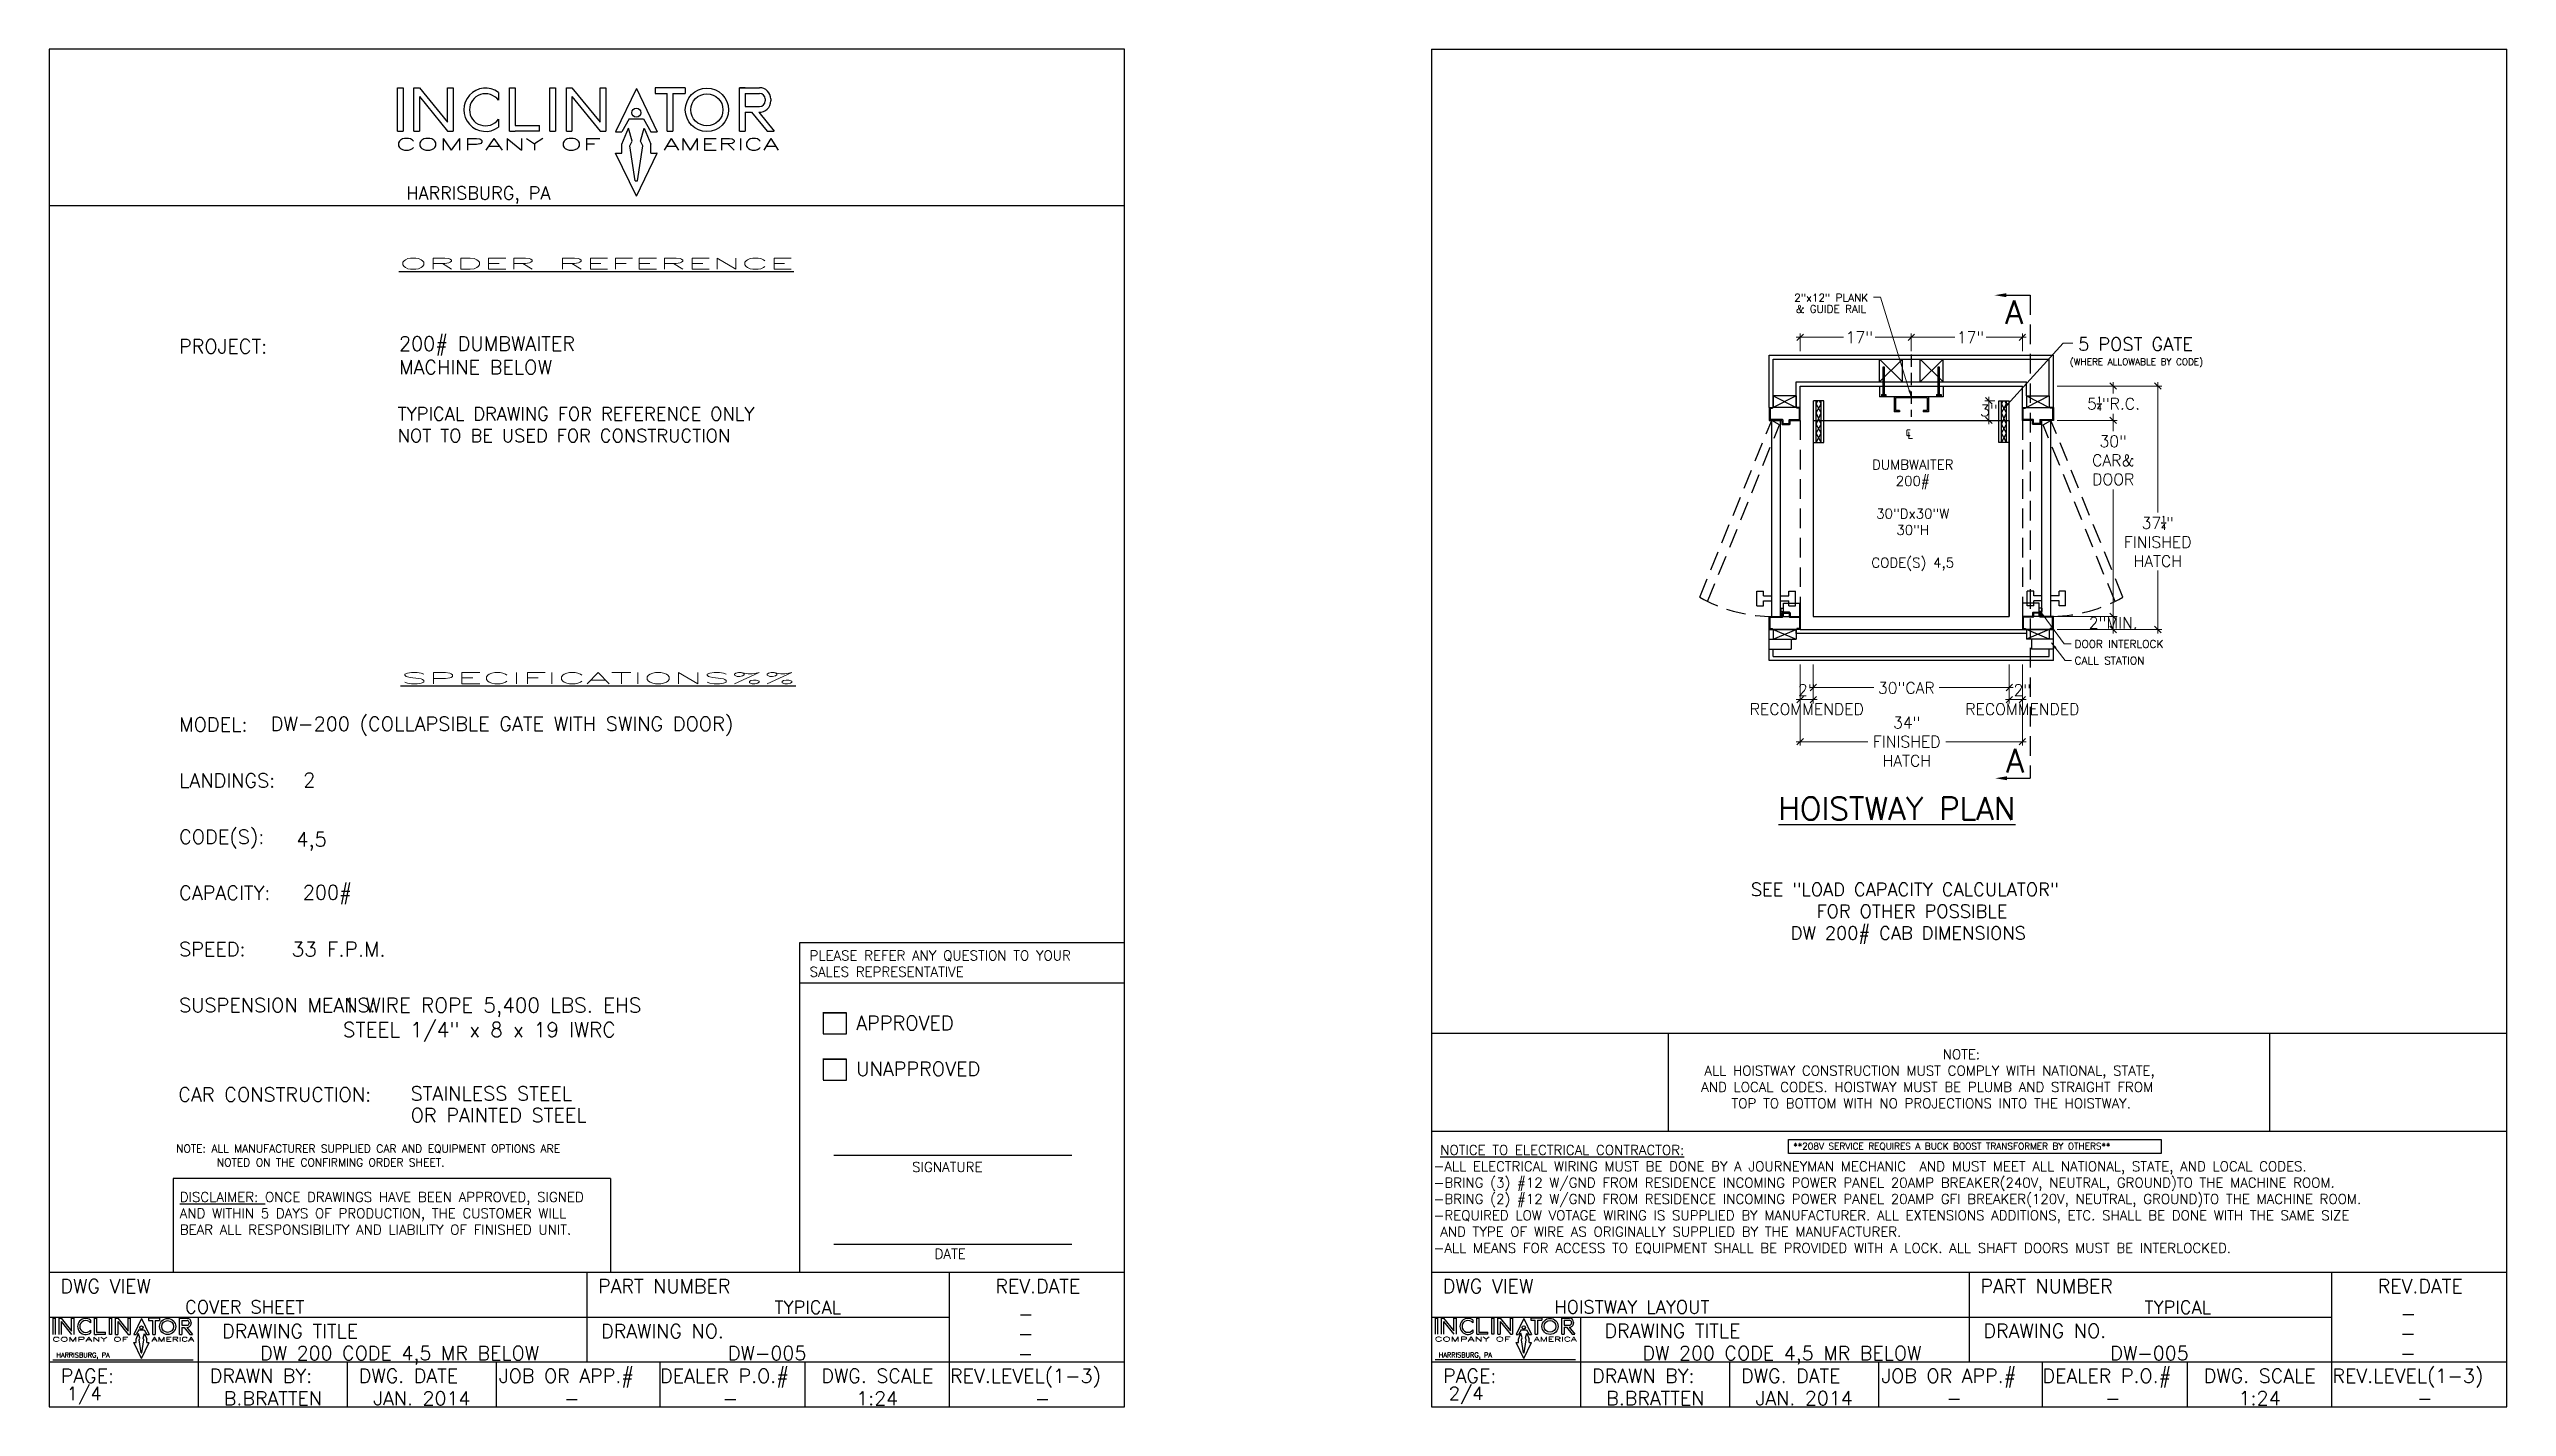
# Model space of a CAD drawing. Header units: inches. Extents: x -93 to 1254, y -1392 to 937.
# Drawn here: x -93.3 to 282.9, y -1392.2 to -1184.3 of the extents above; entities that cross this region are included whole.
import ezdxf
from ezdxf.enums import TextEntityAlignment as Align

# ---------------------------------------------------------------- set-up
doc = ezdxf.new("R2010")
doc.units = ezdxf.units.IN
doc.header["$LTSCALE"] = 24
doc.header["$MEASUREMENT"] = 0
for name, pattern in [('ACANSTGL', [0.11811, 0.07874, -0.03937]), ('CENTER', [2, 1.25, -0.25, 0.25, -0.25]), ('HIDDEN', [0.375, 0.25, -0.125]), ('HIDDEN2', [0.1875, 0.125, -0.0625])]:
    doc.linetypes.add(name, pattern=pattern)
doc.layers.get('0').update_dxf_attribs({"linetype": 'CONTINUOUS'})
doc.layers.get('Defpoints').update_dxf_attribs({"linetype": 'CONTINUOUS'})
for name, color, linetype in [('1', 7, 'CONTINUOUS'), ('3-HW', 7, 'CONTINUOUS'), ('4-DW-200', 7, 'CONTINUOUS'), ('BORDER', 5, 'CONTINUOUS'), ('CEN', 4, 'CENTER'), ('HID', 7, 'HIDDEN'), ('NOTES', 10, 'CONTINUOUS'), ('REFERENCE', 7, 'CONTINUOUS'), ('TITLE5', 5, 'CONTINUOUS'), ('TITLE7', 7, 'CONTINUOUS'), ('TITLEATTRIBUTES', 7, 'CONTINUOUS')]:
    doc.layers.add(name, color=color, linetype=linetype)
doc.styles.add('ITALICC', font='txt.shx', dxfattribs={"height": 2})
doc.styles.add('ROMANS', font='romans', dxfattribs={"height": 1.75})
doc.styles.get("Standard").update_dxf_attribs({"font": 'romans.shx'})
doc.dimstyles.new('David', dxfattribs={"dimscale": 1, "dimtxt": 0.25, "dimasz": 1, "dimexe": 0.6, "dimexo": 0.6, "dimgap": 0.5, "dimtad": 0, "dimtih": 1, "dimtoh": 1, "dimdec": 4, "dimzin": 0, "dimdsep": 46, "dimlunit": 5, "dimtxsty": 'ROMANS', "dimblk": 'OBLIQUE', "dimcen": 0.09, "dimdle": 0.6, "dimclrd": 5, "dimclre": 5, "dimclrt": 256, "dimadec": 0, "dimazin": 0, "dimtfac": 0.5, "dimtdec": 4, "dimtofl": 0, "dimtmove": 2, "dimatfit": 3, "dimfxl": 1, "dimtolj": 1, "dimtzin": 0, "dimlwd": 0, "dimlwe": 0, "dimarcsym": 0})

msp = doc.modelspace()

# ---------------------------------------------------------------- texts
at = {"style": 'ROMANS'}
for s, width, p, p2 in [('COMPANY OF', 1.76246, (-40.29538, -1199.79862), (-8.84377, -1199.79862)), ('AMERICA', 1.598446, (0.71335, -1199.79862), (18.43745, -1199.79862))]:
    msp.add_text(s, height=1.81918, dxfattribs=dict(at, width=width)).set_placement(p, p2, align=Align.FIT)
msp.add_text('HARRISBURG, PA', height=1.9782277, dxfattribs=at).set_placement((-27.58154, -1207.35062), align=Align.CENTER)
for s, p in [('2"x12" PLANK', (179.51728, -1222.97297)), ('& GUIDE RAIL', (179.47589, -1224.68606))]:
    msp.add_text(s, height=1.18).set_placement(p, align=Align.CENTER)
for s, p in [('DOOR INTERLOCK ', (216.74807, -1275.97246)), ('CALL STATION', (216.77384, -1278.50585))]:
    msp.add_text(s, height=1.18).set_placement(p)
at = {"width": 3.115277}
msp.add_text('%%USPECIFICATIONS%%', height=1.7060789, dxfattribs=at).set_placement((-39.47454, -1281.47024), (21.01419, -1281.47024), align=Align.FIT)
at = {"color": 3, "insert": (171.4246, -1298.82048, -21.14824), "char_height": 3.5, "width": 92.5777778, "attachment_point": 1}
msp.add_mtext('\\pt10.5;{\\LHOISTWAY PLAN}', dxfattribs=at)
at = {"attachment_point": 1}
for s, insert, char_height, width in [('PLEASE REFER ANY QUESTION TO YOUR SALES REPRESENTATIVE', (23.1253, -1322.31229), 1.5, 49.8521121), ('COVER SHEET', (-72.48406, -1375.8641), 2, 24.2703876), ('\\pt6;HOISTWAY LAYOUT', (137.12788, -1375.8641), 2, 29.9185185)]:
    msp.add_mtext(s, dxfattribs=dict(at, insert=insert, char_height=char_height, width=width))
at = {"color": 1, "insert": (173.69659, -1351.7487), "char_height": 1, "width": 60.4268298, "attachment_point": 1}
msp.add_mtext('**208V SERVICE REQUIRES A BUCK BOOST TRANSFORMER BY OTHERS**', dxfattribs=at)
at = {"layer": '1', "color": 3, "style": 'ROMANS', "text_generation_flag": 2}
for p in [(207.51135, -1226.39127), (207.66114, -1295.03378)]:
    msp.add_text('A', height=3.58033, dxfattribs=at).set_placement(p, align=Align.CENTER)
at = {"layer": '1', "color": 6}
for s, height, p in [('5 POST GATE', 2, (217.30171, -1230.47848)), ('(WHERE ALLOWABLE BY CODE)', 1, (216.0378, -1232.68679))]:
    msp.add_text(s, height=height, dxfattribs=at).set_placement(p)
at = {"layer": '1', "style": 'ROMANS'}
for s, p in [('NOTE: ALL MANUFACTURER SUPPLIED CAR AND EQUIPMENT OPTIONS ARE', (-73.8543, -1353.21862, -7.39296)), ('NOTED ON THE CONFIRMING ORDER SHEET.', (-67.63011, -1355.34524, -7.39296))]:
    msp.add_text(s, height=1.2, dxfattribs=at).set_placement(p)
at = {"layer": '1', "color": 1, "insert": (191.98864, -1247.17215), "char_height": 1.5, "width": 24.1973469, "attachment_point": 2}
msp.add_mtext('\\pi-3,l3;DUMBWAITER\\P200#\\P\\pi0,l0;\\P30"Dx30"W\\P30"H\\P\\PCODE(S) 4,5', dxfattribs=at)
at = {"layer": '1', "color": 5, "char_height": 2.16, "width": 32.6941176, "attachment_point": 1}
for s, insert in [('MODEL:', (-73.39059, -1286.61475)), ('LANDINGS:', (-73.39059, -1295.21116)), ('CODE(S):', (-73.39059, -1303.80757)), ('CAPACITY:', (-73.39059, -1312.40397)), ('SPEED:', (-73.39059, -1321.00038)), ('SUSPENSION MEANS:', (-73.39059, -1329.59679)), ('CAR CONSTRUCTION:', (-73.51682, -1343.24871))]:
    msp.add_mtext(s, dxfattribs=dict(at, insert=insert))
at = {"layer": '3-HW', "char_height": 2, "attachment_point": 1}
for s, insert, width in [('{\\C1;TYPICAL DRAWING FOR REFERENCE ONLY\\PNOT TO BE USED FOR CONSTRUCTION}', (-39.93184, -1239.14899), 70.0083596), ('TYPICAL', (17.74983, -1375.9122), 59.731678), ('TYPICAL', (227.4673, -1375.9122), 59.731678)]:
    msp.add_mtext(s, dxfattribs=dict(at, insert=insert, width=width))
at = {"layer": '3-HW', "color": 1, "insert": (165.56209, -1311.9567), "char_height": 2, "width": 56.2424833, "attachment_point": 1}
msp.add_mtext('\\pi1.6451;SEE "LOAD CAPACITY CALCULATOR" \\P\\pi11.693;FOR OTHER POSSIBLE \\P\\pi7.7403;DW 200# CAB DIMENSIONS', dxfattribs=at)
at = {"layer": '4-DW-200'}
for s, height, p in [('DW-200 (COLLAPSIBLE GATE WITH SWING DOOR)', 2.16, (-59.37012, -1288.69815)), ('2', 2.16, (-54.38632, -1297.28447)), ('4,5', 2.16, (-55.43039, -1306.35885)), ('200#', 2.16, (-54.45012, -1314.47729)), ('33 F.P.M.', 2.25, (-56.15534, -1323.20878)), ('STAINLESS STEEL', 2.16, (-37.95079, -1345.28599)), ('OR PAINTED STEEL', 2.16, (-37.95079, -1348.57374))]:
    msp.add_text(s, height=height, dxfattribs=at).set_placement(p)
at = {"layer": '4-DW-200', "attachment_point": 1}
for s, insert, char_height, width in [('1 WIRE ROPE 5,400 LBS. EHS\\PSTEEL 1/4" x 8 x 19 IWRC', (-48.32822, -1329.54321), 2.25, 72.4366353), ('\\pi37.575;NOTE:\\P\\pi1.1108;ALL HOISTWAY CONSTRUCTION MUST COMPLY WITH NATIONAL, STATE, \\P\\pi0.61076;AND LOCAL CODES. HOISTWAY MUST BE PLUMB AND STRAIGHT FROM \\P\\pi5.2536;TOP TO BOTTOM WITH NO PROJECTIONS INTO THE HOISTWAY.\\P\\pi0;   ', (158.99936, -1337.44268), 1.5, 80.9358069), ('\\pt57,61.5;  {\\LNOTICE TO ELECTRICAL CONTRACTOR: }\\P\\ptz; -ALL ELECTRICAL WIRING MUST BE DONE BY A JOURNEYMAN MECHANIC  AND MUST MEET ALL NATIONAL, STATE, AND LOCAL CODES. \\P -BRING (3) #12 W/GND FROM RESIDENCE INCOMING POWER PANEL 20AMP BREAKER(240V, NEUTRAL, GROUND)TO THE MACHINE ROOM.\\P -BRING (2) #12 W/GND FROM RESIDENCE INCOMING POWER PANEL 20AMP GFI BREAKER(120V, NEUTRAL, GROUND)TO THE MACHINE ROOM.\\P -REQUIRED LOW VOTAGE WIRING IS SUPPLIED BY MANUFACTURER. ALL EXTENSIONS ADDITIONS, ETC. SHALL BE DONE WITH THE SAME SIZE      \\P  AND TYPE OF WIRE AS ORIGINALLY SUPPLIED BY THE MANUFACTURER.\\P -ALL MEANS FOR ACCESS TO EQUIPMENT SHALL BE PROVIDED WITH A LOCK. ALL SHAFT DOORS MUST BE INTERLOCKED.', (117.60096, -1352.08345, -7.39296), 1.5, 168.1266068), ('1/4', (-90.57636, -1389.10777), 2, 6.8103323), ('2/4', (120.96325, -1389.09085), 2, 6.8103323)]:
    msp.add_mtext(s, dxfattribs=dict(at, insert=insert, char_height=char_height, width=width))
at = {"layer": 'NOTES', "style": 'ITALICC'}
for s, height, p in [('APPROVED', 2.16, (30.25996, -1334.47837)), ('UNAPPROVED', 2.16, (30.25996, -1341.50995)), ('SIGNATURE', 1.506434, (38.81707, -1356.19306)), ('DATE', 1.506434, (42.25411, -1369.48555))]:
    msp.add_text(s, height=height, dxfattribs=at).set_placement(p)
at = {"layer": 'NOTES', "insert": (-73.28496, -1359.27315), "char_height": 1.5, "width": 67.26667, "attachment_point": 1}
msp.add_mtext('{\\LDISCLAIMER:} ONCE DRAWINGS HAVE BEEN APPROVED, SIGNED AND WITHIN 5 DAYS OF PRODUCTION, THE CUSTOMER WILL BEAR ALL RESPONSIBILITY AND LIABILITY OF FINISHED UNIT.', dxfattribs=at)
at = {"layer": 'REFERENCE', "width": 2.465402}
msp.add_text('%%uORDER REFERENCE', height=1.7060789, dxfattribs=at).set_placement((-39.76833, -1218.01418), (20.7204, -1218.01418), align=Align.FIT)
at = {"layer": 'REFERENCE', "color": 5, "insert": (-73.41392, -1228.74155), "char_height": 2.16, "width": 29.4720551, "attachment_point": 1}
msp.add_mtext('PROJECT:', dxfattribs=at)
at = {"layer": 'REFERENCE', "insert": (-39.73135, -1228.32784), "char_height": 2.16, "width": 60.096, "attachment_point": 1}
msp.add_mtext('200# DUMBWAITER\\PMACHINE BELOW', dxfattribs=at)

# ---------------------------------------------------------------- blocks, each defined once
blk = doc.blocks.new('SHEET-INFO')
at = {"layer": '1', "linetype": 'Continuous', "lineweight": -3}
for p, q in [((0.61, 11.09, -20.55), (0.61, 13.55, -20.55)), ((0.61, 13.55, -20.55), (0.92, 13.55, -20.55)), ((0.92, 13.55, -20.55), (0.92, 11.09, -20.55)), ((1.52, 13.55, -20.55), (1.84, 13.55, -20.55)), ((1.52, 11.09, -20.55), (1.52, 13.55, -20.55)), ((1.84, 13.55, -20.55), (3.44, 11.6, -20.55)), ((1.84, 13.05, -20.55), (3.44, 11.09, -20.55)), ((1.84, 13.05, -20.55), (1.84, 11.09, -20.55)), ((3.44, 11.6, -20.55), (3.44, 13.55, -20.55)), ((3.44, 13.55, -20.55), (3.76, 13.55, -20.55)), ((3.76, 13.55, -20.55), (3.76, 11.09, -20.55)), ((6.32, 13.29, -20.55), (6.32, 12.84, -20.55)), ((6.32, 11.76, -20.55), (6.32, 11.31, -20.55)), ((6.94, 11.09, -20.55), (6.94, 13.55, -20.55)), ((6.94, 13.55, -20.55), (7.26, 13.55, -20.55)), ((7.26, 13.55, -20.55), (7.26, 11.41, -20.55)), ((7.26, 11.41, -20.55), (8.64, 11.41, -20.55)), ((8.64, 11.09, -20.55), (8.64, 11.41, -20.55)), ((10.17, 11.09, -20.55), (10.17, 13.55, -20.55)), ((10.17, 13.55, -20.55), (10.49, 13.55, -20.55)), ((10.49, 13.55, -20.55), (12.08, 11.6, -20.55)), ((10.49, 13.05, -20.55), (10.49, 11.09, -20.55)), ((10.49, 13.05, -20.55), (12.08, 11.09, -20.55)), ((12.08, 13.55, -20.55), (12.4, 13.55, -20.55)), ((12.08, 11.6, -20.55), (12.08, 13.55, -20.55)), ((12.4, 13.55, -20.55), (12.4, 11.09, -20.55)), ((14.13, 13.51, -20.55), (12.95, 11.05, -20.55)), ((13.73, 11.78, -20.55), (13.32, 11.05, -20.55)), ((13.73, 11.78, -20.55), (14.54, 11.78, -20.55)), ((14.13, 13.51, -20.55), (15.31, 11.05, -20.55)), ((14.54, 11.78, -20.55), (14.95, 11.05, -20.55)), ((16.9, 13.55, -20.55), (15.2, 13.55, -20.55)), ((15.2, 13.55, -20.55), (15.2, 13.23, -20.55)), ((15.2, 13.23, -20.55), (15.89, 13.23, -20.55)), ((15.89, 11.09, -20.55), (15.89, 13.23, -20.55)), ((16.21, 13.23, -20.55), (16.21, 11.09, -20.55)), ((16.21, 13.23, -20.55), (16.9, 13.23, -20.55)), ((16.9, 13.55, -20.55), (16.9, 13.23, -20.55)), ((19.97, 11.09, -20.55), (19.97, 13.55, -20.55)), ((19.97, 13.55, -20.55), (20.29, 13.55, -20.55)), ((20.29, 13.55, -20.55), (19.97, 13.55, -20.55)), ((20.29, 13.55, -20.55), (21.11, 13.55, -20.55)), ((20.29, 13.23, -20.55), (20.29, 12.48, -20.55)), ((20.29, 13.23, -20.55), (21.11, 13.23, -20.55)), ((20.29, 12.48, -20.55), (21.11, 12.48, -20.55)), ((20.29, 12.16, -20.55), (20.67, 12.16, -20.55)), ((20.29, 12.16, -20.55), (20.29, 11.09, -20.55)), ((20.67, 12.16, -20.55), (21.54, 11.09, -20.55)), ((21.08, 12.16, -20.55), (21.95, 11.09, -20.55)), ((21.43, 12.91, -20.55), (21.43, 12.8, -20.55)), ((21.75, 12.91, -20.55), (21.75, 12.8, -20.55)), ((6.94, 11.09, -20.55), (7.26, 11.09, -20.55)), ((8.64, 11.09, -20.55), (7.26, 11.09, -20.55)), ((10.17, 11.09, -20.55), (10.49, 11.09, -20.55)), ((12.08, 11.09, -20.55), (12.4, 11.09, -20.55)), ((12.95, 11.05, -20.55), (13.32, 11.05, -20.55)), ((14.13, 7.39, -20.55), (12.95, 9.85, -20.55)), ((12.95, 9.85, -20.55), (13.32, 9.85, -20.55)), ((13.32, 10.34, -20.55), (13.69, 11.25, -20.55)), ((13.32, 9.85, -20.55), (13.32, 10.34, -20.55)), ((13.89, 10.53, -20.55), (13.69, 11.25, -20.55)), ((13.76, 10.26, -20.55), (13.89, 10.53, -20.55)), ((14.07, 8.26, -20.55), (13.76, 10.26, -20.55)), ((14.07, 8.26, -20.55), (14.2, 8.26, -20.55)), ((14.13, 7.39, -20.55), (15.31, 9.85, -20.55)), ((14.2, 8.26, -20.55), (14.51, 10.26, -20.55)), ((14.38, 10.53, -20.55), (14.58, 11.25, -20.55)), ((14.51, 10.26, -20.55), (14.38, 10.53, -20.55)), ((14.58, 11.25, -20.55), (14.95, 10.34, -20.55)), ((14.95, 11.05, -20.55), (15.31, 11.05, -20.55)), ((14.95, 9.85, -20.55), (14.95, 10.34, -20.55)), ((14.95, 9.85, -20.55), (15.31, 9.85, -20.55)), ((15.89, 11.09, -20.55), (16.21, 11.09, -20.55)), ((19.97, 11.09, -20.55), (20.29, 11.09, -20.55)), ((21.54, 11.09, -20.55), (21.95, 11.09, -20.55)), ((0.56, 7.21, -20.55), (22.03, 7.21, -20.55))]:
    blk.add_line(p, q, dxfattribs=at)
at = {"layer": '1', "color": 0, "linetype": 'Continuous', "lineweight": -3}
for p, q in [((13.12, 9.85, -20.55), (13.12, 9.85, -20.55)), ((15.08, 9.85, -20.55), (15.08, 9.85, -20.55)), ((15.26, 9.85, -20.55), (15.26, 9.85, -20.55)), ((15.31, 9.84, -20.55), (15.3, 9.85, -20.55))]:
    blk.add_line(p, q, dxfattribs=at)
at = {"layer": '1', "linetype": 'Continuous', "lineweight": -3, "elevation": -20.55}
blk.add_lwpolyline([(9.24, 11.09), (9.24, 13.55), (9.55, 13.55), (9.55, 11.09)], close=True, dxfattribs=at)
at = {"layer": '1', "linetype": 'Continuous', "lineweight": -3}
for centre, radius in [((14.13, 12.14, -20.55), 0.252), ((18.14, 12.3, -20.55), 1.23), ((18.14, 12.3, -20.55), 0.909)]:
    blk.add_circle(centre, radius, dxfattribs=at)
for centre, radius, start, end in [((5.58, 12.3, -20.55), 1.23, 53.438, 306.562), ((5.58, 12.3, -20.55), 0.909, 36.446, 323.554), ((21.11, 12.8, -20.55), 0.637, 266.6078, 0), ((21.11, 12.91, -20.55), 0.637, 360, 90), ((21.11, 12.91, -20.55), 0.318, 360, 90), ((21.11, 12.8, -20.55), 0.318, 270, 0)]:
    blk.add_arc(centre, radius, start, end, dxfattribs=at)
at = {"layer": 'BORDER'}
blk.add_line((0, 0), (164.61, 0), dxfattribs=at)
at = {"layer": 'TITLE5'}
for p, q in [((82.3, 20.6, -7.39), (82.3, 6.87, -7.39)), ((137.77, 20.6, -87.23), (137.77, 0, -99.8)), ((0, 13.73, -20.55), (137.76, 13.73, -20.55)), ((22.85, 0, -19.96), (22.85, 13.73, -20.55)), ((0.04, 6.87, -20.55), (164.61, 6.87, -20.55)), ((45.66, 0, -19.96), (45.66, 6.87, -19.96)), ((68.47, 0, -20.55), (68.47, 6.87, -20.55)), ((93.52, 0, -60.47), (93.52, 6.87, -60.47)), ((115.71, 0, -59.88), (115.71, 6.87, -59.88))]:
    blk.add_line(p, q, dxfattribs=at)
at = {"layer": 'TITLE7'}
blk.add_line((0, 20.6, -7.39), (164.61, 20.6, -7.39), dxfattribs=at)
at = {"layer": '1', "linetype": 'Continuous', "lineweight": -3, "style": 'ROMANS'}
for s, width, p, p2 in [('COMPANY OF', 1.76246, (0.47, 10.01, -20.55), (12.12, 10.01, -20.55)), ('AMERICA', 1.598446, (15.65, 10.01, -20.55), (22.22, 10.01, -20.55))]:
    blk.add_text(s, height=0.674, dxfattribs=dict(at, width=width)).set_placement(p, p2, align=Align.FIT)
blk.add_text('HARRISBURG, PA', height=0.7324, dxfattribs=at).set_placement((5.18, 7.56, -20.55), align=Align.CENTER)
at = {"layer": 'TITLE5', "style": 'ROMANS'}
for s, height, p in [('DWG VIEW', 2.138, (1.73, 18.47, -15.51)), ('PART NUMBER', 2.1385, (84.03, 18.47, -2.35)), ('REV.DATE', 2.138, (144.83, 18.47, 2.7)), ('DRAWING TITLE', 2.1385, (26.48, 11.6, -28.67)), ('DRAWING NO.', 2.1385, (84.49, 11.6, -15.51)), ('PAGE:', 2.138, (1.77, 4.74, -28.67)), ('DRAWN BY:', 2.138, (24.58, 4.74, -28.08)), ('DWG. DATE', 2.138, (47.39, 4.74, -28.08)), ('JOB OR APP.#', 2.1385, (68.88, 4.74, -48.63)), ('DEALER P.O.#', 2.1385, (93.52, 4.74, -60.47)), ('REV.LEVEL(1-3)', 2.1385, (137.9, 4.74, -68.59))]:
    blk.add_text(s, height=height, dxfattribs=at).set_placement(p, align=Align.MIDDLE_LEFT)
blk.add_text('DWG. SCALE', height=2.138, dxfattribs=at).set_placement((126.76, 4.74, -56.9), align=Align.MIDDLE_CENTER)
at = {"layer": 'TITLEATTRIBUTES', "style": 'ROMANS'}
for tag, p in [('VIEW', (42.77, 15.22, -20.55)), ('1.', (149.52, 14.25, -4.12)), ('2.', (149.48, 11.24, -4.12)), ('TITLE1', (61.82, 8.21, -17.28)), ('DWGNO', (109.9, 8.21, -4.12)), ('3.', (149.47, 8.18, -4.12)), ('D.LUCASSEN', (34.25, 1.3, -19.98)), ('DATE', (57.06, 1.3, -19.98)), ('#', (78.56, 1.3, -40.53)), ('#', (98.53, 1.3, -51.75)), ('SCALE', (126.76, 1.3, -56.9)), ('REV', (152.06, 1.3, -57.2))]:
    blk.add_attdef(tag, text='', height=2.14, dxfattribs=at).set_placement(p, align=Align.MIDDLE_CENTER)
blk = doc.blocks.new('_Oblique')
at = {"color": 0, "linetype": 'ByBlock', "lineweight": -2}
blk.add_line((-0.5, -0.5), (0.5, 0.5), dxfattribs=at)
blk = doc.blocks.new('*D51')
at = {"color": 5, "lineweight": 0}
for p, q in [((191.17, -1228.44), (198.41, -1228.44)), ((191.77, -1230.44), (191.77, -1227.84)), ((209.37, -1228.44), (203.24, -1228.44)), ((208.77, -1230.55), (208.77, -1227.84))]:
    blk.add_line(p, q, dxfattribs=at)
at = {"layer": 'Defpoints', "color": 0}
for p in [(191.77, -1228.44), (191.77, -1231.04), (208.77, -1231.15)]:
    blk.add_point(p, dxfattribs=at)
at = {"color": 5, "lineweight": 0, "rotation": 180}
blk.add_blockref('_Oblique', (191.77, -1228.44), dxfattribs=at)
at = {"color": 5, "lineweight": 0}
blk.add_blockref('_Oblique', (208.77, -1228.44), dxfattribs=at)
at = {"insert": (200.83, -1228.44), "char_height": 1.75, "attachment_point": 5, "style": 'ROMANS'}
blk.add_mtext('\\A1;17"', dxfattribs=at)
blk = doc.blocks.new('centerline')
at = {"style": 'ROMANS'}
blk.add_text('℄', height=1.75, dxfattribs=at).set_placement((-0.85, -0.31))
blk = doc.blocks.new('*D54')
at = {"layer": '4-DW-200', "color": 5, "lineweight": 0}
for p, q in [((174.77, -1278.5), (174.77, -1284.5)), ((176.77, -1281.25), (176.77, -1284.5)), ((174.17, -1283.9), (177.37, -1283.9))]:
    blk.add_line(p, q, dxfattribs=at)
at = {"layer": 'Defpoints', "color": 0}
for p in [(174.77, -1277.9), (176.77, -1280.65), (176.77, -1283.9)]:
    blk.add_point(p, dxfattribs=at)
at = {"layer": '4-DW-200', "color": 5, "lineweight": 0, "rotation": 180}
blk.add_blockref('_Oblique', (174.77, -1283.9), dxfattribs=at)
at = {"layer": '4-DW-200', "color": 5, "lineweight": 0}
blk.add_blockref('_Oblique', (176.77, -1283.9), dxfattribs=at)
at = {"layer": '4-DW-200', "insert": (175.77, -1283.9), "char_height": 1.75, "attachment_point": 5, "style": 'ROMANS'}
blk.add_mtext('\\A1;2"\\PRECOMMENDED', dxfattribs=at)
blk = doc.blocks.new('*D55')
at = {"layer": '4-DW-200', "color": 5, "lineweight": 0}
for p, q in [((176.77, -1278.5), (176.77, -1282.65)), ((176.17, -1282.05), (186.01, -1282.05)), ((207.37, -1282.05), (196.01, -1282.05)), ((206.77, -1281.25), (206.77, -1282.65))]:
    blk.add_line(p, q, dxfattribs=at)
at = {"layer": 'Defpoints', "color": 0}
for p in [(176.77, -1277.9), (206.77, -1280.65), (206.77, -1282.05)]:
    blk.add_point(p, dxfattribs=at)
at = {"layer": '4-DW-200', "color": 5, "lineweight": 0, "rotation": 180}
blk.add_blockref('_Oblique', (176.77, -1282.05), dxfattribs=at)
at = {"layer": '4-DW-200', "color": 5, "lineweight": 0}
blk.add_blockref('_Oblique', (206.77, -1282.05), dxfattribs=at)
at = {"layer": '4-DW-200', "insert": (191.01, -1282.1), "char_height": 1.75, "attachment_point": 5, "style": 'ROMANS'}
blk.add_mtext('\\A1;30"CAR', dxfattribs=at)
blk = doc.blocks.new('*D56')
at = {"layer": '4-DW-200', "color": 5, "lineweight": 0}
for p, q in [((206.77, -1278.5), (206.77, -1284.5)), ((208.77, -1281.25), (208.77, -1284.5)), ((206.17, -1283.9), (209.37, -1283.9))]:
    blk.add_line(p, q, dxfattribs=at)
at = {"layer": 'Defpoints', "color": 0}
for p in [(206.77, -1277.9), (208.77, -1280.65), (208.77, -1283.9)]:
    blk.add_point(p, dxfattribs=at)
at = {"layer": '4-DW-200', "color": 5, "lineweight": 0, "rotation": 180}
blk.add_blockref('_Oblique', (206.77, -1283.9), dxfattribs=at)
at = {"layer": '4-DW-200', "color": 5, "lineweight": 0}
blk.add_blockref('_Oblique', (208.77, -1283.9), dxfattribs=at)
at = {"layer": '4-DW-200', "insert": (208.77, -1283.9), "char_height": 1.75, "attachment_point": 5, "style": 'ROMANS'}
blk.add_mtext('\\A1;2"\\PRECOMMENDED', dxfattribs=at)
blk = doc.blocks.new('*D57')
at = {"layer": '4-DW-200', "color": 5, "lineweight": 0}
for p, q in [((174.77, -1278.5), (174.77, -1290.94)), ((208.77, -1278.5), (208.77, -1290.94)), ((174.17, -1290.34), (185.12, -1290.34)), ((209.37, -1290.34), (197.04, -1290.34))]:
    blk.add_line(p, q, dxfattribs=at)
at = {"layer": 'Defpoints', "color": 0}
for p in [(174.77, -1277.9), (208.77, -1277.9), (208.77, -1290.34)]:
    blk.add_point(p, dxfattribs=at)
at = {"layer": '4-DW-200', "color": 5, "lineweight": 0, "rotation": 180}
blk.add_blockref('_Oblique', (174.77, -1290.34), dxfattribs=at)
at = {"layer": '4-DW-200', "color": 5, "lineweight": 0}
blk.add_blockref('_Oblique', (208.77, -1290.34), dxfattribs=at)
at = {"layer": '4-DW-200', "insert": (191.08, -1290.34), "char_height": 1.75, "attachment_point": 5, "style": 'ROMANS'}
blk.add_mtext('\\A1;34"\\PFINISHED\\PHATCH', dxfattribs=at)
blk = doc.blocks.new('2x4')
for p, q in [((0, 1.5), (0, 0)), ((0, 1.5), (3.5, 1.5)), ((0, 0), (3.5, 1.5)), ((0, 1.5), (3.5, 0)), ((0, 0), (3.5, 0)), ((3.5, 1.5), (3.5, 0))]:
    blk.add_line(p, q)
blk = doc.blocks.new('*D58')
at = {"layer": '4-DW-200', "color": 5, "lineweight": 0}
for p, q in [((214.12, -1271.16), (223.28, -1271.16)), ((222.68, -1273.76), (222.68, -1270.56)), ((214.12, -1273.16), (223.28, -1273.16))]:
    blk.add_line(p, q, dxfattribs=at)
at = {"layer": 'Defpoints', "color": 0}
for p in [(213.52, -1271.16), (222.68, -1271.16), (213.52, -1273.16)]:
    blk.add_point(p, dxfattribs=at)
at = {"layer": '4-DW-200', "color": 5, "lineweight": 0}
for p, rotation in [((222.68, -1271.16), 90), ((222.68, -1273.16), 270)]:
    blk.add_blockref('_Oblique', p, dxfattribs=dict(at, rotation=rotation))
at = {"layer": '4-DW-200', "insert": (222.68, -1272.16), "char_height": 1.75, "attachment_point": 5, "style": 'ROMANS'}
blk.add_mtext('\\A1;2"MIN.', dxfattribs=at)
blk = doc.blocks.new('*D59')
at = {"layer": '4-DW-200', "color": 5, "lineweight": 0}
for p, q in [((214.12, -1241.15), (223.28, -1241.15)), ((222.68, -1240.55), (222.68, -1242.81)), ((222.68, -1271.76), (222.68, -1251.73)), ((214.12, -1271.16), (223.28, -1271.16))]:
    blk.add_line(p, q, dxfattribs=at)
at = {"layer": 'Defpoints', "color": 0}
for p in [(213.52, -1241.15), (213.52, -1271.16), (222.68, -1271.16)]:
    blk.add_point(p, dxfattribs=at)
at = {"layer": '4-DW-200', "color": 5, "lineweight": 0}
for p, rotation in [((222.68, -1241.15), 90), ((222.68, -1271.16), 270)]:
    blk.add_blockref('_Oblique', p, dxfattribs=dict(at, rotation=rotation))
at = {"layer": '4-DW-200', "insert": (222.68, -1247.27), "char_height": 1.75, "attachment_point": 5, "style": 'ROMANS'}
blk.add_mtext('\\A1;30"\\PCAR&\\PDOOR', dxfattribs=at)
blk = doc.blocks.new('*D60')
at = {"layer": '4-DW-200', "color": 5, "lineweight": 0}
for p, q in [((214.12, -1235.9), (223.28, -1235.9)), ((222.68, -1235.3), (222.68, -1237.06)), ((214.12, -1241.15), (223.28, -1241.15)), ((222.68, -1241.75), (222.68, -1240.15))]:
    blk.add_line(p, q, dxfattribs=at)
at = {"layer": 'Defpoints', "color": 0}
for p in [(213.52, -1235.9), (213.52, -1241.15), (222.68, -1241.15)]:
    blk.add_point(p, dxfattribs=at)
at = {"layer": '4-DW-200', "color": 5, "lineweight": 0}
for p, rotation in [((222.68, -1235.9), 90), ((222.68, -1241.15), 270)]:
    blk.add_blockref('_Oblique', p, dxfattribs=dict(at, rotation=rotation))
at = {"layer": '4-DW-200', "insert": (222.73, -1238.61), "char_height": 1.75, "attachment_point": 5, "style": 'ROMANS'}
blk.add_mtext('\\A1;5{\\H0.500000x;\\S1/4;}"R.C.', dxfattribs=at)
blk = doc.blocks.new('*D61')
at = {"layer": '4-DW-200', "color": 5, "lineweight": 0}
for p, q in [((214.12, -1235.9), (230.1, -1235.9)), ((229.5, -1235.3), (229.5, -1255.23)), ((229.5, -1273.76), (229.5, -1264.15)), ((214.12, -1273.16), (230.1, -1273.16))]:
    blk.add_line(p, q, dxfattribs=at)
at = {"layer": 'Defpoints', "color": 0}
for p in [(213.52, -1235.9), (213.52, -1273.16), (229.5, -1273.16)]:
    blk.add_point(p, dxfattribs=at)
at = {"layer": '4-DW-200', "color": 5, "lineweight": 0}
for p, rotation in [((229.5, -1235.9), 90), ((229.5, -1273.16), 270)]:
    blk.add_blockref('_Oblique', p, dxfattribs=dict(at, rotation=rotation))
at = {"layer": '4-DW-200', "insert": (229.5, -1259.69), "char_height": 1.75, "attachment_point": 5, "style": 'ROMANS'}
blk.add_mtext('\\A1;37{\\H0.500000x;\\S1/4;}"\\PFINISHED\\PHATCH', dxfattribs=at)
blk = doc.blocks.new('GATE 7.5')
at = {"color": 0, "linetype": 'ByBlock'}
for p, q in [((0, -7.5), (0, 0)), ((0.44, -7.5), (0.44, 0)), ((1.19, -7.5), (1.19, 0)), ((1.62, -7.5), (1.62, 0))]:
    blk.add_line(p, q, dxfattribs=at)
for p, q in [((0, 0), (1.62, 0)), ((0.44, -0.55), (0.69, 0)), ((1.19, -0.55), (0.94, 0)), ((1.19, -2.19), (0.44, -0.55)), ((0.44, -2.19), (1.19, -0.55)), ((1.19, -4.21), (0.44, -2.19)), ((0.44, -4.21), (1.19, -2.19)), ((1.62, -7.5), (0, -7.5)), ((1.19, -5.86), (0.44, -4.21)), ((0.44, -5.86), (1.19, -4.21)), ((1.19, -7.5), (0.44, -5.86)), ((0.44, -7.5), (1.19, -5.86))]:
    blk.add_line(p, q)
blk = doc.blocks.new('*D74')
at = {"layer": '4-DW-200', "color": 5, "lineweight": 0}
for p, q in [((203.64, -1237.55), (203.64, -1241.75)), ((204.54, -1238.15), (203.04, -1238.15)), ((204.54, -1241.15), (203.04, -1241.15))]:
    blk.add_line(p, q, dxfattribs=at)
at = {"layer": 'Defpoints', "color": 0}
for p in [(203.64, -1241.15), (205.14, -1238.15), (205.14, -1241.15)]:
    blk.add_point(p, dxfattribs=at)
at = {"layer": '4-DW-200', "color": 5, "lineweight": 0}
for p, rotation in [((203.64, -1238.15), 90), ((203.64, -1241.15), 270)]:
    blk.add_blockref('_Oblique', p, dxfattribs=dict(at, rotation=rotation))
at = {"layer": '4-DW-200', "insert": (203.64, -1239.65), "char_height": 1.75, "attachment_point": 5, "style": 'ROMANS'}
blk.add_mtext('\\A1;3"', dxfattribs=at)
blk = doc.blocks.new('*D79')
at = {"color": 5, "lineweight": 0}
for p, q in [((174.17, -1228.44), (181.41, -1228.44)), ((174.77, -1230.55), (174.77, -1227.84)), ((192.37, -1228.44), (186.24, -1228.44)), ((191.77, -1230.55), (191.77, -1227.84))]:
    blk.add_line(p, q, dxfattribs=at)
at = {"layer": 'Defpoints', "color": 0}
for p in [(174.77, -1228.44), (174.77, -1231.15), (191.77, -1231.15)]:
    blk.add_point(p, dxfattribs=at)
at = {"color": 5, "lineweight": 0, "rotation": 180}
blk.add_blockref('_Oblique', (174.77, -1228.44), dxfattribs=at)
at = {"color": 5, "lineweight": 0}
blk.add_blockref('_Oblique', (191.77, -1228.44), dxfattribs=at)
at = {"insert": (183.83, -1228.44), "char_height": 1.75, "attachment_point": 5, "style": 'ROMANS'}
blk.add_mtext('\\A1;17"', dxfattribs=at)

# ---------------------------------------------------------------- dimensions: what is measured, and where the dimension line sits
at = {"color": 7}
for base, p1, p2, picture, middle in [((174.76959, -1228.43714), (191.76959, -1231.14829), (174.76959, -1231.14829), '*D79', (183.82528, -1228.43714)), ((191.76959, -1228.43714), (208.76959, -1231.14829), (191.76959, -1231.04479), '*D51', (200.82528, -1228.43714))]:
    dim = msp.add_linear_dim(base=base, p1=p1, p2=p2, dimstyle='David', override={"dimpost": '"'}, dxfattribs=at)
    dim.commit()
    dim.dimension.update_dxf_attribs({"geometry": picture, "text_midpoint": middle, "dimtype": 160})
at = {"layer": '4-DW-200'}
dim = msp.add_linear_dim(base=(203.63802, -1241.14869), p1=(205.14459, -1238.14869), p2=(205.14459, -1241.14869), angle=90, dimstyle='David', override={"dimpost": '"'}, dxfattribs=at)
dim.commit()
dim.dimension.update_dxf_attribs({"geometry": '*D74', "text_midpoint": (203.63802, -1239.64869), "dimtype": 160})
for base, p1, p2, text, picture, middle in [((222.6788, -1241.14869), (213.51959, -1235.89869), (213.51959, -1241.14869), '<>R.C.', '*D60', (222.72515, -1238.60584)), ((229.495019, -1273.157942), (213.519592, -1235.898694), (213.519592, -1273.157942), '<>\\PFINISHED\\PHATCH', '*D61', (229.495019, -1259.689171)), ((222.678797, -1271.157942), (213.519592, -1241.148694), (213.519592, -1271.157942), '<>\\PCAR&\\PDOOR', '*D59', (222.678797, -1247.267715)), ((222.6788, -1271.15794), (213.51959, -1273.15794), (213.51959, -1271.15794), '<>MIN.', '*D58', (222.6788, -1272.15794))]:
    dim = msp.add_linear_dim(base=base, p1=p1, p2=p2, angle=90, text=text, dimstyle='David', override={"dimpost": '"'}, dxfattribs=at)
    dim.commit()
    dim.dimension.update_dxf_attribs({"geometry": picture, "text_midpoint": middle, "dimtype": 160})
for base, p1, p2, text, picture, middle in [((176.76959, -1283.89991), (174.76959, -1277.89909), (176.76959, -1280.64909), '<>\\PRECOMMENDED', '*D54', (175.76959, -1283.89991)), ((208.76959, -1290.33587), (174.76959, -1277.89909), (208.76959, -1277.89909), '<>\\PFINISHED\\PHATCH', '*D57', (191.0795, -1290.33587)), ((206.76959, -1282.05071), (176.76959, -1277.89909), (206.76959, -1280.64909), '<>CAR', '*D55', (191.00938, -1282.10092)), ((208.76959, -1283.89991), (206.76959, -1277.89909), (208.76959, -1280.64909), '<>\\PRECOMMENDED', '*D56', (208.76959, -1283.89991))]:
    dim = msp.add_linear_dim(base=base, p1=p1, p2=p2, text=text, dimstyle='David', override={"dimpost": '"'}, dxfattribs=at)
    dim.commit()
    dim.dimension.update_dxf_attribs({"geometry": picture, "text_midpoint": middle, "dimtype": 160})

# ---------------------------------------------------------------- linework, layer by layer
for p, q in [((-39.93143, -1196.86503), (-39.93143, -1190.23504)), ((-39.93143, -1190.23504), (-39.07119, -1190.23504)), ((-39.07119, -1190.23504), (-39.07119, -1196.86503)), ((-37.45632, -1190.23504), (-36.59607, -1190.23504)), ((-37.45632, -1196.86503), (-37.45632, -1190.23504)), ((-36.59607, -1190.23504), (-32.27762, -1195.50754)), ((-36.59607, -1191.59252), (-32.27762, -1196.86503)), ((-36.59607, -1191.59252), (-36.59607, -1196.86503)), ((-32.27762, -1195.50754), (-32.27762, -1190.23504)), ((-32.27762, -1190.23504), (-31.41737, -1190.23504)), ((-31.41737, -1190.23504), (-31.41737, -1196.86503)), ((-24.51075, -1190.94296), (-24.51075, -1192.14728)), ((-22.82769, -1196.86503), (-22.82769, -1190.23504)), ((-22.82769, -1190.23504), (-21.96745, -1190.23504)), ((-21.96745, -1190.23504), (-21.96745, -1196.00478)), ((-16.62127, -1190.23504), (-15.76103, -1190.23504)), ((-16.62127, -1196.86503), (-16.62127, -1190.23504)), ((-15.76103, -1190.23504), (-15.76103, -1196.86503)), ((-14.10639, -1196.86503), (-14.10639, -1190.23504)), ((-14.10639, -1190.23504), (-13.24614, -1190.23504)), ((-13.24614, -1190.23504), (-8.92769, -1195.50754)), ((-13.24614, -1191.59252), (-13.24614, -1196.86503)), ((-13.24614, -1191.59252), (-8.92769, -1196.86503)), ((-8.92769, -1190.23504), (-8.06744, -1190.23504)), ((-8.92769, -1195.50754), (-8.92769, -1190.23504)), ((-8.06744, -1190.23504), (-8.06744, -1196.86503)), ((-3.39398, -1190.34833), (-6.58163, -1196.97832)), ((-3.39398, -1190.34833), (-0.20633, -1196.97832)), ((4.07071, -1190.23504), (-0.52084, -1190.23504)), ((-0.52084, -1190.23504), (-0.52084, -1191.09528)), ((-0.52084, -1191.09528), (1.34481, -1191.09528)), ((1.34481, -1196.86503), (1.34481, -1191.09528)), ((2.20506, -1191.09528), (2.20506, -1196.86503)), ((2.20506, -1191.09528), (4.07071, -1191.09528)), ((4.07071, -1190.23504), (4.07071, -1191.09528)), ((12.38163, -1196.86503), (12.38163, -1190.23504)), ((12.38163, -1190.23504), (13.24188, -1190.23504)), ((13.24188, -1190.23504), (12.38163, -1190.23504)), ((13.24188, -1190.23504), (15.45929, -1190.23504)), ((13.24188, -1191.09519), (13.24188, -1193.11995)), ((13.24188, -1191.09519), (15.45929, -1191.09519)), ((16.31944, -1191.95535), (16.31944, -1192.2598)), ((17.1796, -1191.95535), (17.1796, -1192.2598)), ((-24.51075, -1195.06394), (-24.51075, -1196.26826)), ((-21.96745, -1196.00478), (-18.23614, -1196.00478)), ((-18.23614, -1196.86503), (-18.23614, -1196.00478)), ((-4.48744, -1195.01843), (-5.59387, -1196.97832)), ((-4.48744, -1195.01843), (-2.30052, -1195.01843)), ((-2.30052, -1195.01843), (-1.19409, -1196.97832)), ((13.24188, -1193.11995), (15.45929, -1193.11995)), ((13.24188, -1193.98011), (14.24812, -1193.98011)), ((13.24188, -1193.98011), (13.24188, -1196.86503)), ((14.24812, -1193.98011), (16.61101, -1196.86503)), ((15.3575, -1193.9771), (17.72286, -1196.86503)), ((-39.93143, -1196.86503), (-39.07119, -1196.86503)), ((-37.45632, -1196.86503), (-36.59607, -1196.86503)), ((-32.27762, -1196.86503), (-31.41737, -1196.86503)), ((-22.82769, -1196.86503), (-21.96745, -1196.86503)), ((-18.23614, -1196.86503), (-21.96745, -1196.86503)), ((-16.62127, -1196.86503), (-15.76103, -1196.86503)), ((-14.10639, -1196.86503), (-13.24614, -1196.86503)), ((-8.92769, -1196.86503), (-8.06744, -1196.86503)), ((-6.58163, -1196.97832), (-5.59387, -1196.97832)), ((-5.59387, -1198.89241), (-4.59425, -1196.43551)), ((-5.59387, -1200.22468), (-5.59387, -1198.89241)), ((-4.05204, -1198.39751), (-4.59425, -1196.43551)), ((-4.403, -1199.12595), (-4.05204, -1198.39751)), ((-3.57045, -1204.50888), (-4.403, -1199.12595)), ((-3.21751, -1204.50888), (-2.38496, -1199.12595)), ((-2.73592, -1198.39751), (-2.19371, -1196.43551)), ((-2.38496, -1199.12595), (-2.73592, -1198.39751)), ((-2.19371, -1196.43551), (-1.19409, -1198.89241)), ((-1.19409, -1196.97832), (-0.20633, -1196.97832)), ((-1.19409, -1200.22468), (-1.19409, -1198.89241)), ((1.34481, -1196.86503), (2.20506, -1196.86503)), ((12.38163, -1196.86503), (13.24188, -1196.86503)), ((16.61101, -1196.86503), (17.72286, -1196.86503)), ((-3.39398, -1206.85467), (-6.58163, -1200.22468)), ((-6.58163, -1200.22468), (-5.59387, -1200.22468)), ((-3.39398, -1206.85467), (-0.20633, -1200.22468)), ((-1.19409, -1200.22468), (-0.20633, -1200.22468)), ((-3.57045, -1204.50888), (-3.21751, -1204.50888)), ((-93.2797, -1208.27967), (71.32575, -1208.27967)), ((170.01959, -1231.14829), (213.51959, -1231.14829)), ((170.64439, -1231.77349), (212.89479, -1231.77349)), ((186.91036, -1231.77349), (190.41036, -1235.27349)), ((186.91036, -1235.27349), (190.41036, -1231.77349)), ((186.91036, -1235.27349), (186.91036, -1231.77349)), ((187.67048, -1233.01449), (187.38659, -1233.01449)), ((190.41036, -1235.27349), (190.41036, -1231.77349)), ((196.62883, -1231.77349), (193.12883, -1235.27349)), ((196.62883, -1235.27349), (193.12883, -1231.77349)), ((193.12883, -1235.27349), (193.12883, -1231.77349)), ((196.10696, -1233.01449), (195.82307, -1233.01449)), ((196.62883, -1235.27349), (196.62883, -1231.77349)), ((174.14439, -1235.27348), (209.39479, -1235.27349)), ((174.76959, -1235.89869), (208.76959, -1235.89869)), ((176.76959, -1235.89869), (205.26959, -1235.89869)), ((186.91036, -1235.89869), (186.91036, -1237.52369)), ((196.62883, -1237.52369), (186.91036, -1237.52369)), ((187.18873, -1237.17195), (187.86357, -1237.17195)), ((187.18873, -1237.17195), (187.18873, -1237.40226)), ((187.18873, -1237.40226), (187.86357, -1237.40226)), ((187.86732, -1237.17195), (187.86732, -1237.40226)), ((189.13068, -1237.52369), (189.13068, -1239.84655)), ((194.40851, -1237.52369), (189.13068, -1237.52369)), ((189.33367, -1237.72669), (189.33367, -1239.64356)), ((194.20551, -1237.72669), (189.33367, -1237.72669)), ((194.20551, -1237.72669), (194.20551, -1239.64356)), ((194.40851, -1237.52369), (194.40851, -1239.84655)), ((195.62521, -1237.17195), (195.62521, -1237.40226)), ((195.62521, -1237.17195), (196.30006, -1237.17195)), ((195.62521, -1237.40226), (196.30006, -1237.40226)), ((195.67627, -1237.17195), (195.67627, -1237.40226)), ((195.67627, -1237.17195), (196.35111, -1237.17195)), ((195.67627, -1237.40226), (196.35111, -1237.40226)), ((196.30381, -1237.17195), (196.30381, -1237.40226)), ((196.35486, -1237.17195), (196.35486, -1237.40226)), ((196.62883, -1235.89869), (196.62883, -1237.52369)), ((176.76959, -1241.14869), (206.76959, -1241.14869)), ((176.76959, -1241.14869), (176.76959, -1271.14869)), ((176.76959, -1241.14869), (176.76959, -1271.14869)), ((189.94265, -1239.84655), (189.13068, -1239.84655)), ((189.94265, -1239.64356), (189.33367, -1239.64356)), ((189.94265, -1239.64356), (189.94265, -1239.84655)), ((193.59653, -1239.64356), (193.59653, -1239.84655)), ((194.20551, -1239.64356), (193.59653, -1239.64356)), ((194.40851, -1239.84655), (193.59653, -1239.84655)), ((206.76959, -1241.14869), (206.76959, -1271.14869)), ((176.76959, -1271.14869), (206.76959, -1271.14869))]:
    msp.add_line(p, q)
at = {"color": 0}
for p, q in [((-6.1373, -1200.22641), (-6.13903, -1200.22468)), ((-0.83675, -1200.22641), (-0.83848, -1200.22468)), ((-0.35488, -1200.22641), (-0.35661, -1200.22468)), ((-0.21601, -1200.24481), (-0.23614, -1200.22468))]:
    msp.add_line(p, q, dxfattribs=at)
at = {"color": 7}
for p, q in [((176.76959, -1241.14869), (177.01959, -1241.14869)), ((206.76959, -1271.14869), (206.76959, -1243.39869))]:
    msp.add_line(p, q, dxfattribs=at)
at = {"color": 0, "linetype": 'ByBlock'}
msp.add_line((176.76959, -1269.66758), (176.76959, -1271.14869), dxfattribs=at)
at = {"color": 1}
msp.add_lwpolyline([(172.95386, -1351.21636), (230.0378, -1351.21636), (230.0378, -1353.34962), (172.95386, -1353.34962)], close=True, dxfattribs=at)
for centre, radius in [((7.41333, -1193.61077), 3.315), ((7.41333, -1193.61077), 2.45484), ((-3.40248, -1194.05161), 0.68116)]:
    msp.add_circle(centre, radius)
for centre, radius, start, end in [((-26.48547, -1193.60561), 3.315, 53.4380442, 306.5619558), ((-26.48547, -1193.60561), 2.45484, 36.4459585, 323.5540415), ((15.45929, -1192.2598), 1.72031, 266.6078353, 0), ((15.45929, -1191.95535), 1.72031, 360, 90), ((15.45929, -1191.95535), 0.86016, 360, 90), ((15.45929, -1192.2598), 0.86016, 270, 0)]:
    msp.add_arc(centre, radius, start, end)
at = {"layer": '1', "color": 3}
for p, q in [((206.29931, -1221.99078), (209.96536, -1221.99076)), ((206.40358, -1295.93572), (209.96178, -1295.93586))]:
    msp.add_line(p, q, dxfattribs=at)
at = {"layer": '1', "color": 3, "linetype": 'HIDDEN2'}
msp.add_line((209.96536, -1221.99076), (209.96197, -1295.93586), dxfattribs=at)
at = {"layer": '1'}
for p, q in [((174.14459, -1237.40794), (170.64439, -1237.40794)), ((170.64439, -1237.40794), (174.14459, -1239.15794)), ((174.14459, -1237.40794), (170.64439, -1239.15794)), ((209.39459, -1237.40794), (212.89479, -1237.40794)), ((212.89479, -1237.40794), (209.39459, -1239.15794)), ((209.39459, -1237.40794), (212.89479, -1239.15794)), ((170.01959, -1239.15794), (170.01959, -1241.14869)), ((170.01959, -1239.15794), (170.51959, -1239.15794)), ((170.01959, -1241.14869), (171.89459, -1241.14869)), ((170.14459, -1239.34544), (170.14459, -1241.02369)), ((172.01959, -1241.02369), (170.14459, -1241.02369)), ((170.20709, -1239.28294), (170.51959, -1239.28294)), ((170.39459, -1271.15794), (170.39459, -1241.14869)), ((170.51959, -1239.15794), (170.51959, -1239.28294)), ((174.26959, -1239.15794), (170.51959, -1239.15794)), ((174.14459, -1239.15794), (170.64439, -1239.15794)), ((171.76959, -1271.15794), (171.76959, -1241.14869)), ((171.95709, -1241.21119), (171.95709, -1241.71119)), ((172.08209, -1241.08619), (172.08209, -1241.58619)), ((173.08209, -1241.58619), (173.08209, -1241.08619)), ((173.14459, -1241.02369), (174.64459, -1241.02369)), ((173.20709, -1241.71119), (173.20709, -1241.21119)), ((173.26959, -1241.14869), (174.76959, -1241.14869)), ((174.76959, -1239.15794), (174.26959, -1239.15794)), ((174.26959, -1239.28294), (174.26959, -1239.15794)), ((174.58209, -1239.28294), (174.26959, -1239.28294)), ((174.64459, -1241.02369), (174.64459, -1239.34544)), ((174.76959, -1241.14869), (174.76959, -1239.15794)), ((208.76959, -1241.14869), (208.76959, -1239.15794)), ((208.76959, -1239.15794), (209.26959, -1239.15794)), ((210.26959, -1241.14869), (208.76959, -1241.14869)), ((208.89459, -1241.02369), (208.89459, -1239.34544)), ((210.39459, -1241.02369), (208.89459, -1241.02369)), ((208.95709, -1239.28294), (209.26959, -1239.28294)), ((209.26959, -1239.28294), (209.26959, -1239.15794)), ((209.26959, -1239.15794), (213.01959, -1239.15794)), ((209.39459, -1239.15794), (212.89479, -1239.15794)), ((210.33209, -1241.71119), (210.33209, -1241.21119)), ((210.45709, -1241.58619), (210.45709, -1241.08619)), ((211.45709, -1241.08619), (211.45709, -1241.58619)), ((211.51959, -1241.02369), (213.39459, -1241.02369)), ((211.58209, -1241.21119), (211.58209, -1241.71119)), ((213.51959, -1241.14869), (211.64459, -1241.14869)), ((211.76959, -1271.15794), (211.76959, -1241.14869)), ((213.51959, -1239.15794), (213.01959, -1239.15794)), ((213.01959, -1239.15794), (213.01959, -1239.28294)), ((213.33209, -1239.28294), (213.01959, -1239.28294)), ((213.14459, -1271.15794), (213.14459, -1241.14869)), ((213.39459, -1239.34544), (213.39459, -1241.02369)), ((213.51959, -1239.15794), (213.51959, -1241.14869)), ((172.01959, -1241.77369), (173.14459, -1241.77369)), ((172.01959, -1241.77369), (173.14459, -1241.77369)), ((172.14459, -1241.64869), (173.01959, -1241.64869)), ((211.51959, -1241.77369), (210.39459, -1241.77369)), ((211.51959, -1241.77369), (210.39459, -1241.77369)), ((211.39459, -1241.64869), (210.51959, -1241.64869)), ((168.14459, -1269.53294), (168.14459, -1267.28294)), ((168.14459, -1267.28294), (169.14459, -1267.28294)), ((169.14459, -1268.03294), (169.14459, -1267.28294)), ((173.01959, -1268.03294), (173.01959, -1267.28294)), ((173.01959, -1267.28294), (174.01959, -1267.28294)), ((174.01959, -1269.53294), (174.01959, -1267.28294)), ((209.51959, -1269.53294), (209.51959, -1267.28294)), ((210.51959, -1267.28294), (209.51959, -1267.28294)), ((210.51959, -1268.03294), (210.51959, -1267.28294)), ((214.39459, -1268.03294), (214.39459, -1267.28294)), ((215.39459, -1267.28294), (214.39459, -1267.28294)), ((215.39459, -1269.53294), (215.39459, -1267.28294)), ((168.14459, -1269.53294), (169.14459, -1269.53294)), ((169.14459, -1268.03294), (170.39459, -1268.03294)), ((169.14459, -1269.53294), (169.14459, -1268.78294)), ((169.14459, -1268.78294), (170.39459, -1268.78294)), ((170.01959, -1271.15794), (171.89459, -1271.15794)), ((170.01959, -1273.15794), (170.01959, -1271.15794)), ((170.14459, -1271.28294), (172.01959, -1271.28294)), ((170.14459, -1272.97044), (170.14459, -1271.28294)), ((171.76959, -1268.03294), (173.01959, -1268.03294)), ((171.76959, -1268.78294), (173.01959, -1268.78294)), ((171.79058, -1269.89532), (172.19279, -1269.89532)), ((171.79058, -1269.89532), (171.79058, -1270.42057)), ((171.79058, -1270.42057), (172.19279, -1270.42057)), ((171.95709, -1271.09544), (171.95709, -1270.59544)), ((173.14459, -1270.53294), (172.01959, -1270.53294)), ((172.08209, -1271.22044), (172.08209, -1270.72044)), ((172.14459, -1270.65794), (173.01959, -1270.65794)), ((172.19279, -1269.15794), (174.69279, -1269.15794)), ((172.19279, -1271.15794), (172.19279, -1269.15794)), ((172.19279, -1271.15794), (173.08209, -1271.15794)), ((173.01959, -1269.53294), (173.01959, -1268.78294)), ((173.01959, -1269.53294), (174.01959, -1269.53294)), ((173.08209, -1270.72044), (173.08209, -1271.22044)), ((173.14459, -1271.28294), (174.64459, -1271.28294)), ((173.20709, -1270.59544), (173.20709, -1271.09544)), ((173.26959, -1271.15794), (174.76959, -1271.15794)), ((174.64459, -1271.28294), (174.64459, -1272.97044)), ((174.69279, -1271.15794), (174.69279, -1269.15794)), ((174.76959, -1271.15794), (174.76959, -1273.15794)), ((210.26959, -1271.15794), (208.76959, -1271.15794)), ((208.76959, -1271.15794), (208.76959, -1273.15794)), ((211.3464, -1269.15794), (208.8464, -1269.15794)), ((208.8464, -1271.15794), (208.8464, -1269.15794)), ((208.89459, -1271.28294), (208.89459, -1272.97044)), ((210.39459, -1271.28294), (208.89459, -1271.28294)), ((210.51959, -1269.53294), (209.51959, -1269.53294)), ((210.33209, -1270.59544), (210.33209, -1271.09544)), ((210.39459, -1270.53294), (211.51959, -1270.53294)), ((210.45709, -1270.72044), (210.45709, -1271.22044)), ((211.3464, -1271.15794), (210.45709, -1271.15794)), ((211.76959, -1268.03294), (210.51959, -1268.03294)), ((211.76959, -1268.78294), (210.51959, -1268.78294)), ((210.51959, -1269.53294), (210.51959, -1268.78294)), ((211.39459, -1270.65794), (210.51959, -1270.65794)), ((211.3464, -1271.15794), (211.3464, -1269.15794)), ((211.74861, -1269.89532), (211.3464, -1269.89532)), ((211.74861, -1270.42057), (211.3464, -1270.42057)), ((211.45709, -1271.22044), (211.45709, -1270.72044)), ((213.39459, -1271.28294), (211.51959, -1271.28294)), ((211.58209, -1271.09544), (211.58209, -1270.59544)), ((213.51959, -1271.15794), (211.64459, -1271.15794)), ((211.74861, -1269.89532), (211.74861, -1270.42057)), ((214.39459, -1268.03294), (213.14459, -1268.03294)), ((214.39459, -1268.78294), (213.14459, -1268.78294)), ((213.39459, -1272.97044), (213.39459, -1271.28294)), ((213.51959, -1273.15794), (213.51959, -1271.15794)), ((214.39459, -1269.53294), (214.39459, -1268.78294)), ((215.39459, -1269.53294), (214.39459, -1269.53294)), ((174.76959, -1273.15794), (170.01959, -1273.15794)), ((170.01959, -1274.65794), (173.39459, -1274.65794)), ((170.08209, -1273.15794), (170.51959, -1273.15794)), ((170.20709, -1273.03294), (170.51959, -1273.03294)), ((170.51959, -1273.15794), (170.51959, -1273.03294)), ((173.39459, -1274.65794), (173.39459, -1276.15794)), ((174.26959, -1273.03294), (174.26959, -1273.15794)), ((174.58209, -1273.03294), (174.26959, -1273.03294)), ((174.70709, -1273.15794), (174.26959, -1273.15794)), ((208.76959, -1273.15794), (213.51959, -1273.15794)), ((208.83209, -1273.15794), (209.26959, -1273.15794)), ((208.95709, -1273.03294), (209.26959, -1273.03294)), ((209.26959, -1273.03294), (209.26959, -1273.15794)), ((210.14459, -1274.65794), (210.14459, -1276.15794)), ((213.51959, -1274.65794), (210.14459, -1274.65794)), ((213.01959, -1273.15794), (213.01959, -1273.03294)), ((213.33209, -1273.03294), (213.01959, -1273.03294)), ((213.45709, -1273.15794), (213.01959, -1273.15794)), ((170.01959, -1276.15794), (173.39459, -1276.15794)), ((213.51959, -1276.15794), (210.14459, -1276.15794))]:
    msp.add_line(p, q, dxfattribs=at)
at = {"layer": '1', "color": 6, "linetype": 'HIDDEN2'}
for p, q in [((159.38997, -1268.20926), (170.39459, -1241.14869)), ((171.58538, -1241.83619), (170.39459, -1241.14869)), ((211.95381, -1241.83619), (213.14459, -1241.14869)), ((224.14922, -1268.20926), (213.14459, -1241.14869)), ((160.58075, -1268.89676), (171.58538, -1241.83619)), ((222.95843, -1268.89676), (211.95381, -1241.83619))]:
    msp.add_line(p, q, dxfattribs=at)
at = {"layer": '1', "color": 7, "linetype": 'HIDDEN2'}
for p, q in [((174.76959, -1241.14869), (174.76959, -1271.28294)), ((208.76959, -1241.14869), (208.76959, -1271.28294))]:
    msp.add_line(p, q, dxfattribs=at)
at = {"layer": '1'}
for centre, start, end in [((170.20709, -1239.34544), 90, 180), ((171.89459, -1241.21119), 0, 90), ((172.01959, -1241.08619), 0, 90), ((173.14459, -1241.08619), 90, 180), ((173.26959, -1241.21119), 90, 180), ((174.58209, -1239.34544), 0, 90), ((208.95709, -1239.34544), 90, 180), ((210.26959, -1241.21119), 0, 90), ((210.39459, -1241.08619), 0, 90), ((211.51959, -1241.08619), 90, 180), ((211.64459, -1241.21119), 90, 180), ((213.33209, -1239.34544), 0, 90), ((172.01959, -1241.71119), 180, 270), ((172.14459, -1241.58619), 180, 270), ((173.01959, -1241.58619), 270, 0), ((173.14459, -1241.71119), 270, 0), ((210.39459, -1241.71119), 180, 270), ((210.51959, -1241.58619), 180, 270), ((211.39459, -1241.58619), 270, 0), ((211.51959, -1241.71119), 270, 0), ((171.89459, -1271.09544), 270, 0), ((172.01959, -1270.59544), 90, 180), ((172.01959, -1271.22044), 270, 0), ((172.14459, -1270.72044), 90, 180), ((173.01959, -1270.72044), 0, 90), ((173.14459, -1271.22044), 180, 270), ((173.14459, -1270.59544), 0, 90), ((173.26959, -1271.09544), 180, 270), ((210.26959, -1271.09544), 270, 0), ((210.39459, -1270.59544), 90, 180), ((210.39459, -1271.22044), 270, 0), ((210.51959, -1270.72044), 90, 180), ((211.39459, -1270.72044), 0, 90), ((211.51959, -1271.22044), 180, 270), ((211.51959, -1270.59544), 0, 90), ((211.64459, -1271.09544), 180, 270), ((170.20709, -1272.97044), 180, 270), ((174.58209, -1272.97044), 270, 0), ((208.95709, -1272.97044), 180, 270), ((213.33209, -1272.97044), 270, 0)]:
    msp.add_arc(centre, 0.0625, start, end, dxfattribs=at)
at = {"layer": '1', "color": 6, "linetype": 'HIDDEN2'}
for centre, start, end in [((170.41462, -1249.10034), 240.0177406, 268.974006), ((213.12457, -1249.10034), 271.025994, 299.9822594)]:
    msp.add_arc(centre, 22.06113, start, end, dxfattribs=at)
at = {"layer": '1', "color": 3}
for points in [[(206.29931, -1221.69078), (206.29931, -1222.29078), (204.49931, -1221.99078)], [(206.40358, -1296.23572), (206.40358, -1295.63572), (204.60358, -1295.93572)]]:
    msp.add_solid(points, dxfattribs=at)
at = {"layer": '4-DW-200'}
for p, q in [((170.01959, -1239.15794), (170.01959, -1231.14829)), ((170.64439, -1239.15794), (170.64439, -1231.77349)), ((212.89479, -1237.40794), (212.89479, -1231.77349)), ((213.51959, -1239.15794), (213.51959, -1231.14829)), ((170.64439, -1237.40794), (170.64439, -1239.15794)), ((174.14452, -1239.15794), (174.14439, -1235.27348)), ((174.14459, -1237.40794), (174.14459, -1239.15794)), ((174.76959, -1239.15794), (174.76959, -1235.89869)), ((208.76959, -1239.15794), (208.76959, -1235.89869)), ((209.39459, -1237.40794), (209.39479, -1235.27349)), ((209.39459, -1237.40794), (209.39459, -1239.15794)), ((212.89479, -1237.40794), (212.89479, -1239.15794)), ((170.01959, -1277.89909), (170.01959, -1273.15794)), ((174.14562, -1273.7753), (174.1456, -1273.15794)), ((209.39479, -1273.77389), (174.14562, -1273.77522)), ((174.76959, -1273.14869), (208.76959, -1273.14869)), ((174.76959, -1273.14869), (174.76959, -1273.15794)), ((208.76959, -1273.14869), (208.76959, -1273.15794)), ((213.51959, -1277.89909), (213.51959, -1273.15794)), ((213.51959, -1277.89909), (170.01959, -1277.89909)), ((170.64439, -1277.27389), (170.64439, -1276.15794)), ((170.64439, -1277.27389), (212.89479, -1277.27389)), ((212.89479, -1277.27389), (212.89479, -1276.15794))]:
    msp.add_line(p, q, dxfattribs=at)
at = {"layer": 'BORDER'}
for p, q in [((71.32575, -1184.35125), (-93.2797, -1184.35125)), ((-93.2797, -1184.35125), (-93.2797, -1392.15539)), ((71.32575, -1392.15539), (71.32575, -1184.35125)), ((118.32661, -1184.32758), (118.32572, -1392.13847)), ((118.32661, -1184.32758), (282.93205, -1184.32758)), ((282.93116, -1392.13847), (282.93205, -1184.32758))]:
    msp.add_line(p, q, dxfattribs=at)
at = {"layer": 'CEN', "color": 5, "linetype": 'ACANSTGL'}
msp.add_line((191.76959, -1231.04479), (191.76959, -1240.61929), dxfattribs=at)
at = {"layer": 'HID'}
for p, q in [((187.38659, -1233.01449), (187.38659, -1237.17195)), ((187.67048, -1237.17195), (187.67048, -1233.01449)), ((195.82307, -1233.01449), (195.82307, -1237.17195)), ((196.10696, -1237.17195), (196.10696, -1233.01449))]:
    msp.add_line(p, q, dxfattribs=at)
at = {"layer": 'NOTES'}
for p, q in [((21.65257, -1371.55387, -7.39296), (21.65257, -1321.05298, -7.39296)), ((21.65257, -1321.05298, -14.78592), (71.32575, -1321.05298, -7.39296)), ((21.65257, -1327.22937, -7.39296), (71.32575, -1327.22937)), ((25.22666, -1335.06504), (28.78044, -1335.06504)), ((28.78044, -1335.06504), (28.78044, -1331.84713)), ((282.93116, -1335.00806), (118.32572, -1335.00806)), ((154.60275, -1349.98158), (154.60275, -1335.00806)), ((246.65413, -1349.98158), (246.65413, -1335.00806)), ((28.78044, -1342.13632), (28.78044, -1338.91842)), ((25.22666, -1342.13632), (28.78044, -1342.13632)), ((282.93116, -1349.98158), (118.32572, -1349.98158)), ((26.85957, -1353.64802), (63.25167, -1353.64802)), ((-7.35244, -1357.18344, -7.39296), (-74.28443, -1357.18344, -7.39296)), ((-74.28443, -1357.18344, -7.39296), (-74.28443, -1371.55387, -7.39296)), ((-7.35244, -1357.18344, -7.39296), (-7.35244, -1371.55387, -7.39296)), ((26.85957, -1367.24483), (63.25167, -1367.24483))]:
    msp.add_line(p, q, dxfattribs=at)
at = {"layer": 'NOTES', "const_width": 0.24}
for points in [[(28.78044, -1331.84713), (25.22666, -1331.84713), (25.22666, -1335.06504)], [(28.78044, -1338.91842), (25.22666, -1338.91842), (25.22666, -1342.13632)]]:
    msp.add_lwpolyline(points, dxfattribs=at)

# ---------------------------------------------------------------- block references
at = {"layer": '1'}
msp.add_blockref('2x4', (170.64459, -1274.65794), dxfattribs=at)
at = {"layer": '1', "xscale": -1}
msp.add_blockref('2x4', (212.89459, -1274.65794), dxfattribs=at)
at = {"layer": '4-DW-200', "xscale": -1, "yscale": 0.8500000000000227}
msp.add_blockref('GATE 7.5', (178.39459, -1238.14869), dxfattribs=at)
at = {"layer": '4-DW-200', "yscale": 0.8500000000000227}
msp.add_blockref('GATE 7.5', (205.14459, -1238.14869), dxfattribs=at)
at = {"layer": '4-DW-200'}
msp.add_blockref('centerline', (191.69747, -1243.5386), dxfattribs=at)
ref = msp.add_blockref('SHEET-INFO', (-93.2797, -1392.15539), dxfattribs=at)
ref.add_attrib('#', '-', dxfattribs={"layer": 'TITLEATTRIBUTES', "height": 2.13848, "style": 'ROMANS'}).set_placement((11, -1390.85383, -51.74938), align=Align.MIDDLE_CENTER)
ref.add_attrib('SCALE', '1:24', dxfattribs={"layer": 'TITLEATTRIBUTES', "height": 2.138478, "style": 'ROMANS'}).set_placement((33.47698, -1390.85383, -56.90461), align=Align.MIDDLE_CENTER)
ref.add_attrib('REV', '-', dxfattribs={"layer": 'TITLEATTRIBUTES', "height": 2.13848, "style": 'ROMANS'}).set_placement((58.78231, -1390.85383, -57.20189), align=Align.MIDDLE_CENTER)
ref.add_attrib('#', '-', dxfattribs={"layer": 'TITLEATTRIBUTES', "height": 2.13848, "style": 'ROMANS'}).set_placement((-13.27074, -1390.85383, -40.52875), align=Align.MIDDLE_CENTER)
ref.add_attrib('D.LUCASSEN', 'B.BRATTEN', dxfattribs={"layer": 'TITLEATTRIBUTES', "height": 2.138478, "style": 'ROMANS'}).set_placement((-59.02742, -1390.85383, -19.97506), align=Align.MIDDLE_CENTER)
ref.add_attrib('DATE', 'JAN. 2014', dxfattribs={"layer": 'TITLEATTRIBUTES', "height": 2.138478, "style": 'ROMANS'}).set_placement((-36.21698, -1390.85383, -19.97506), align=Align.MIDDLE_CENTER)
ref.add_attrib('TITLE1', 'DW 200 CODE 4,5 MR BELOW', dxfattribs={"layer": 'TITLEATTRIBUTES', "height": 2.1384782, "style": 'ROMANS'}).set_placement((-39.63474, -1383.94732, -17.28363), align=Align.MIDDLE_CENTER)
ref.add_attrib('DWGNO', 'DW-005', dxfattribs={"layer": 'TITLEATTRIBUTES', "height": 2.138478, "style": 'ROMANS'}).set_placement((16.6226, -1383.94732, -4.1229), align=Align.MIDDLE_CENTER)
ref.add_attrib('3.', '-', dxfattribs={"layer": 'TITLEATTRIBUTES', "height": 2.13848, "style": 'ROMANS'}).set_placement((56.18983, -1383.97351, -4.1229), align=Align.MIDDLE_CENTER)
ref.add_attrib('2.', '-', dxfattribs={"layer": 'TITLEATTRIBUTES', "height": 2.13848, "style": 'ROMANS'}).set_placement((56.19652, -1380.91809, -4.1229), align=Align.MIDDLE_CENTER)
ref.add_attrib('1.', '-', dxfattribs={"layer": 'TITLEATTRIBUTES', "height": 2.13848, "style": 'ROMANS'}).set_placement((56.24151, -1377.90057, -4.1229), align=Align.MIDDLE_CENTER)
ref = msp.add_blockref('SHEET-INFO', (118.32572, -1392.13847), dxfattribs=at)
ref.add_attrib('#', '-', dxfattribs={"layer": 'TITLEATTRIBUTES', "height": 2.13848, "style": 'ROMANS'}).set_placement((222.60542, -1390.83692, -51.74938), align=Align.MIDDLE_CENTER)
ref.add_attrib('SCALE', '1:24', dxfattribs={"layer": 'TITLEATTRIBUTES', "height": 2.138478, "style": 'ROMANS'}).set_placement((245.0824, -1390.83692, -56.90461), align=Align.MIDDLE_CENTER)
ref.add_attrib('REV', '-', dxfattribs={"layer": 'TITLEATTRIBUTES', "height": 2.13848, "style": 'ROMANS'}).set_placement((270.38773, -1390.83692, -57.20189), align=Align.MIDDLE_CENTER)
ref.add_attrib('#', '-', dxfattribs={"layer": 'TITLEATTRIBUTES', "height": 2.13848, "style": 'ROMANS'}).set_placement((198.33467, -1390.83692, -40.52875), align=Align.MIDDLE_CENTER)
ref.add_attrib('D.LUCASSEN', 'B.BRATTEN', dxfattribs={"layer": 'TITLEATTRIBUTES', "height": 2.138478, "style": 'ROMANS'}).set_placement((152.578, -1390.83692, -19.97506), align=Align.MIDDLE_CENTER)
ref.add_attrib('DATE', 'JAN. 2014', dxfattribs={"layer": 'TITLEATTRIBUTES', "height": 2.138478, "style": 'ROMANS'}).set_placement((175.38843, -1390.83692, -19.97506), align=Align.MIDDLE_CENTER)
ref.add_attrib('TITLE1', 'DW 200 CODE 4,5 MR BELOW', dxfattribs={"layer": 'TITLEATTRIBUTES', "height": 2.1384782, "style": 'ROMANS'}).set_placement((171.97068, -1383.9304, -17.28363), align=Align.MIDDLE_CENTER)
ref.add_attrib('DWGNO', 'DW-005', dxfattribs={"layer": 'TITLEATTRIBUTES', "height": 2.138478, "style": 'ROMANS'}).set_placement((228.22802, -1383.9304, -4.1229), align=Align.MIDDLE_CENTER)
ref.add_attrib('3.', '-', dxfattribs={"layer": 'TITLEATTRIBUTES', "height": 2.13848, "style": 'ROMANS'}).set_placement((267.79525, -1383.95659, -4.1229), align=Align.MIDDLE_CENTER)
ref.add_attrib('2.', '-', dxfattribs={"layer": 'TITLEATTRIBUTES', "height": 2.13848, "style": 'ROMANS'}).set_placement((267.80194, -1380.90118, -4.1229), align=Align.MIDDLE_CENTER)
ref.add_attrib('1.', '-', dxfattribs={"layer": 'TITLEATTRIBUTES', "height": 2.13848, "style": 'ROMANS'}).set_placement((267.84693, -1377.88365, -4.1229), align=Align.MIDDLE_CENTER)

msp.set_redraw_order([(e.dxf.handle, doc.entitydb.next_handle()) for e in msp.query("TEXT MTEXT ATTDEF DIMENSION ARC_DIMENSION")])  # texts and dimensions are drawn at this point

# ---------------------------------------------------------------- leaders
msp.add_leader([(205.95709, -1239.31189), (215.04116, -1229.34659), (216.47024, -1229.34659)], dimstyle='David', override={"dimgap": 0.5, "dimtad": 0})
for points in [[(191.76959, -1237.52369), (187.05888, -1222.29845), (185.98457, -1222.29845)], [(211.5475, -1270.42057), (215.15264, -1275.36334), (216.24698, -1275.36334)], [(213.24476, -1275.19816), (215.31329, -1277.90007), (216.30616, -1277.90007)]]:
    msp.add_leader(points, dimstyle='David', override={"dimgap": 0.5, "dimtad": 0}, dxfattribs=at)

doc.saveas('drawing.dxf')
